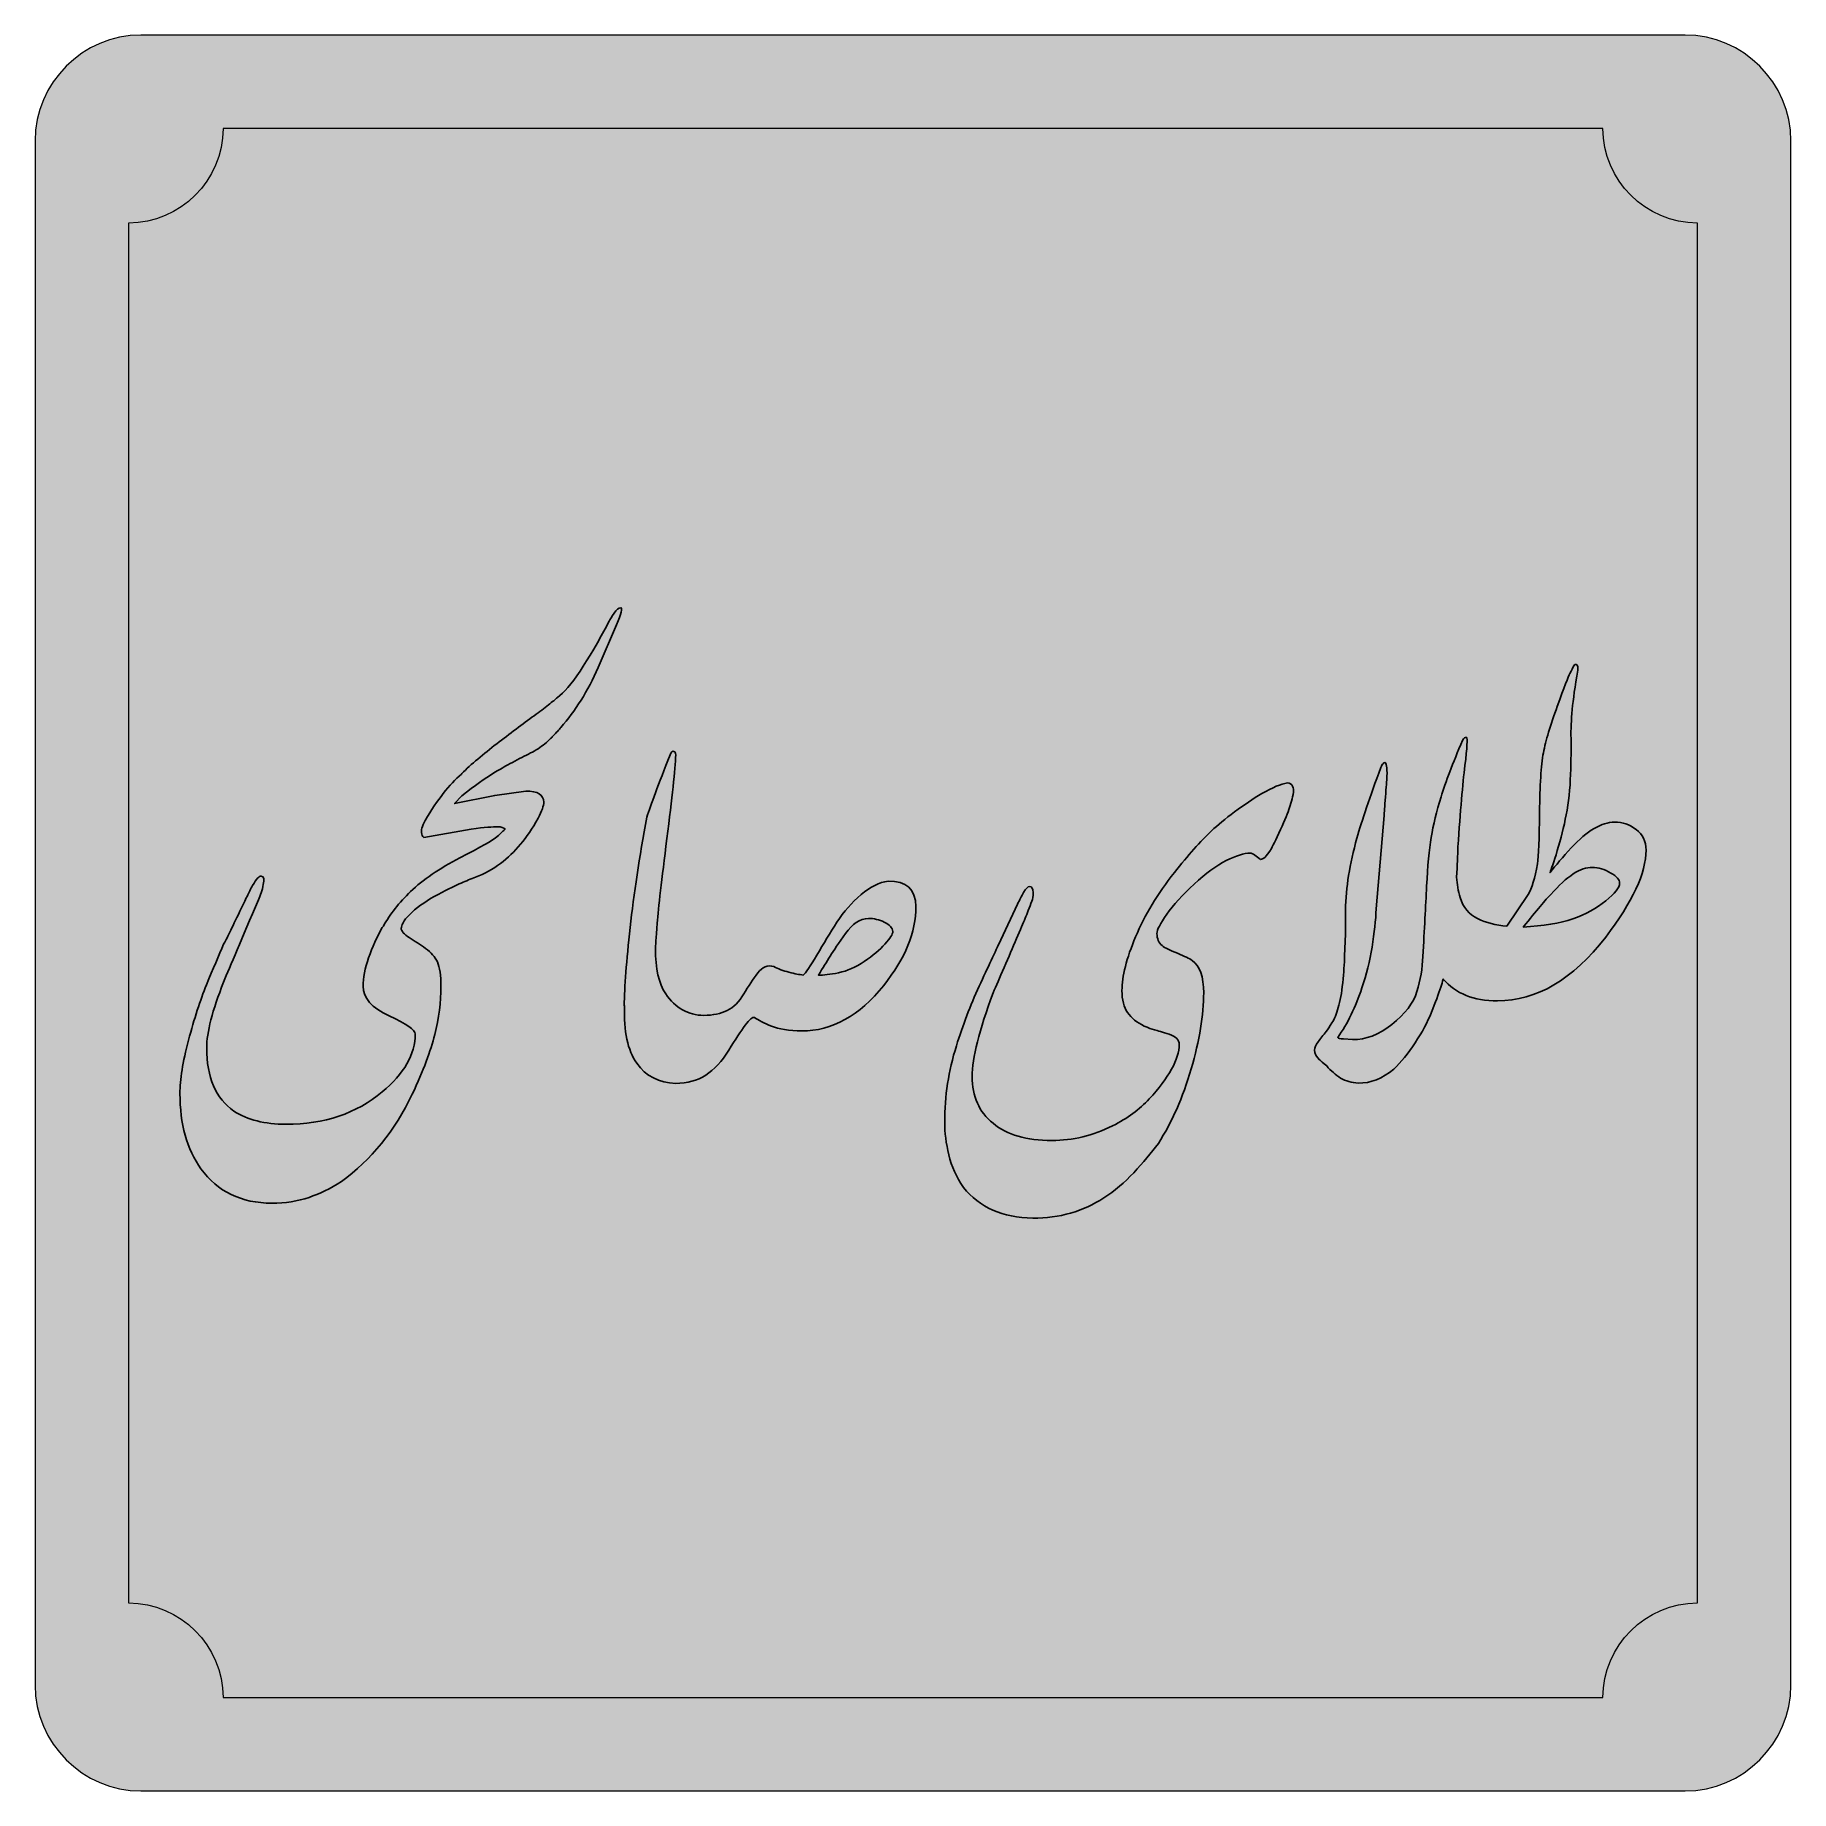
# Model space of a CAD drawing. Header units: millimetres. Extents: x -20.1 to 29.7, y 55.3 to 105.1.
import ezdxf

# ---------------------------------------------------------------- set-up
doc = ezdxf.new("R2010")
doc.units = ezdxf.units.MM
doc.header["$MEASUREMENT"] = 0
doc.layers.add('Layer 1', color=7, linetype='Continuous')

msp = doc.modelspace()

# ---------------------------------------------------------------- hatches: boundary and pattern name
at = {"layer": 'Layer 1', "true_color": 0xfff212}
h = msp.add_hatch(color=2, dxfattribs=at)
edge = h.paths.add_edge_path()
edge.add_spline(control_points=[(-17.0963, 105.1447), (-17.0963, 105.1447), (26.7037, 105.1447), (26.7037, 105.1447), (28.3537, 105.1447), (29.7037, 103.7947), (29.7037, 102.1447), (29.7037, 102.1447), (29.7037, 58.3447), (29.7037, 58.3447), (29.7037, 56.6947), (28.3537, 55.3447), (26.7037, 55.3447), (26.7037, 55.3447), (-17.0963, 55.3447), (-17.0963, 55.3447), (-18.7463, 55.3447), (-20.0963, 56.6947), (-20.0963, 58.3447), (-20.0963, 58.3447), (-20.0963, 102.1447), (-20.0963, 102.1447), (-20.0963, 103.7947), (-18.7463, 105.1447), (-17.0963, 105.1447)], knot_values=[0, 0, 0, 0, 0.125, 0.125, 0.125, 0.25, 0.25, 0.25, 0.375, 0.375, 0.375, 0.5, 0.5, 0.5, 0.625, 0.625, 0.625, 0.75, 0.75, 0.75, 0.875, 0.875, 0.875, 1, 1, 1, 1], degree=3, periodic=1)
at = {"layer": 'Layer 1', "true_color": 0x373435}
h = msp.add_hatch(color=250, dxfattribs=at)
edge = h.paths.add_edge_path()
edge.add_spline(control_points=[(-9.3161, 76.8145), (-9.3161, 76.9277), (-9.5615, 77.0989), (-10.05, 77.3236), (-10.545, 77.5548), (-10.7949, 77.835), (-10.7949, 78.1661), (-10.7949, 78.4046), (-10.7418, 78.6751), (-10.6356, 78.976), (-10.5289, 79.2749), (-10.4017, 79.5619), (-10.251, 79.8325), (-10.2417, 79.847), (-10.2309, 79.8602), (-10.2188, 79.8721), (-10.0308, 80.2099), (-9.7732, 80.5369), (-9.4457, 80.8534), (-9.1009, 81.1867), (-8.6354, 81.5035), (-8.0453, 81.8094), (-7.4551, 82.1148), (-7.1035, 82.3139), (-6.9945, 82.411), (-6.8834, 82.5061), (-6.8072, 82.5776), (-6.7655, 82.6262), (-6.7978, 82.6679), (-6.8719, 82.6889), (-6.9877, 82.6911), (-7.1011, 82.6934), (-7.3466, 82.6728), (-7.7238, 82.6262), (-7.7238, 82.6262), (-9.0731, 82.3903), (-9.0731, 82.3903), (-9.1078, 82.4132), (-9.1285, 82.4573), (-9.133, 82.5245), (-9.1564, 82.5799), (-9.1216, 82.6957), (-9.0314, 82.8715), (-8.6901, 83.4533), (-8.3487, 83.8902), (-8.0052, 84.1841), (-8.0052, 84.1841), (-7.9945, 84.2001), (-7.9945, 84.2001), (-7.8625, 84.3297), (-7.712, 84.4688), (-7.5407, 84.6121), (-7.3695, 84.7581), (-7.1891, 84.9015), (-7.0037, 85.0449), (-6.8188, 85.1862), (-6.6357, 85.325), (-6.4553, 85.4614), (-6.2749, 85.5982), (-6.1058, 85.7232), (-5.9461, 85.8387), (-5.7886, 85.9522), (-5.6522, 86.0565), (-5.5364, 86.1468), (-5.4206, 86.2369), (-5.3373, 86.3065), (-5.2818, 86.3574), (-4.9161, 86.628), (-4.4276, 87.3503), (-3.8168, 88.5214), (-3.7911, 88.57), (-3.7427, 88.6487), (-3.6753, 88.7528), (-3.6062, 88.8547), (-3.5413, 88.9056), (-3.4789, 88.9009), (-3.4326, 88.9009), (-3.4743, 88.7412), (-3.6016, 88.4195), (-3.6016, 88.4195), (-4.1222, 87.2112), (-4.1222, 87.2112), (-4.4207, 86.5378), (-4.775, 85.9709), (-5.1871, 85.5081), (-5.2287, 85.45), (-5.3025, 85.3666), (-5.4114, 85.2581), (-5.4347, 85.2347), (-5.4553, 85.2114), (-5.4786, 85.1908), (-5.5016, 85.1675), (-5.5272, 85.1423), (-5.5525, 85.1144), (-5.6614, 85.0196), (-5.7909, 84.9271), (-5.9393, 84.8366), (-6.0756, 84.7696), (-6.2377, 84.6863), (-6.4251, 84.5888), (-6.6127, 84.4918), (-6.7702, 84.4062), (-6.8952, 84.3274), (-7.1356, 84.1932), (-7.4112, 84.0104), (-7.7238, 83.7788), (-7.7238, 83.7788), (-7.989, 83.5726), (-7.989, 83.5726), (-7.989, 83.5726), (-7.9945, 83.5637), (-7.9945, 83.5637), (-7.9945, 83.5637), (-8.1981, 83.3462), (-8.1981, 83.3462), (-8.1981, 83.3462), (-7.0572, 83.5821), (-7.0572, 83.5821), (-7.0572, 83.5821), (-6.1822, 83.7048), (-6.1822, 83.7048), (-5.8395, 83.7048), (-5.6683, 83.5985), (-5.6683, 83.3856), (-5.6683, 83.2859), (-5.7218, 83.1356), (-5.8303, 82.9319), (-5.9924, 82.638), (-6.1591, 82.3948), (-6.3256, 82.2004), (-6.5015, 81.9875), (-6.6914, 81.8047), (-6.8952, 81.6495), (-7.1127, 81.4875), (-7.3466, 81.3579), (-7.6011, 81.2631), (-7.7353, 81.2096), (-7.8717, 81.1542), (-8.0105, 81.0942), (-8.1495, 81.0361), (-8.3671, 80.9275), (-8.6656, 80.7723), (-8.9641, 80.6172), (-9.2118, 80.4459), (-9.4087, 80.2633), (-9.6054, 80.0801), (-9.7026, 79.9391), (-9.7026, 79.8397), (-9.7026, 79.8397), (-9.7026, 79.8256), (-9.7026, 79.8256), (-9.7026, 79.8256), (-9.7162, 79.8186), (-9.7162, 79.8186), (-9.7091, 79.7283), (-9.6326, 79.6379), (-9.4851, 79.5478), (-9.3321, 79.453), (-9.1773, 79.3509), (-9.0222, 79.24), (-8.8648, 79.1289), (-8.7539, 79.0016), (-8.6866, 78.856), (-8.617, 78.7031), (-8.5846, 78.4715), (-8.5846, 78.1661), (-8.5846, 77.717), (-8.6427, 77.2609), (-8.7608, 76.7958), (-8.8739, 76.3375), (-9.0868, 75.7753), (-9.3972, 75.1064), (-9.8948, 74.0672), (-10.566, 73.2408), (-11.4107, 72.6251), (-11.7234, 72.4259), (-12.0287, 72.278), (-12.3272, 72.1782), (-12.6536, 72.0697), (-13.003, 72.0143), (-13.378, 72.0143), (-14.2506, 72.0143), (-14.9217, 72.3403), (-15.3919, 72.9908), (-15.7898, 73.5462), (-15.9889, 74.259), (-15.9889, 75.1271), (-15.9889, 75.5111), (-15.9078, 76.0158), (-15.7458, 76.6383), (-15.5815, 77.2449), (-15.4125, 77.7678), (-15.2367, 78.2055), (-15.0467, 78.6614), (-14.8824, 79.0456), (-14.7483, 79.3582), (-14.7065, 79.4297), (-14.6488, 79.5432), (-14.5747, 79.6983), (-14.5006, 79.8509), (-14.4034, 80.05), (-14.2877, 80.2931), (-14.2044, 80.462), (-14.1397, 80.6009), (-14.0862, 80.7143), (-14.0353, 80.8278), (-13.9822, 80.9318), (-13.9268, 81.0269), (-13.8178, 81.2073), (-13.7369, 81.2953), (-13.6837, 81.2907), (-13.6072, 81.2769), (-13.5863, 81.1982), (-13.6233, 81.0545), (-13.6581, 80.8856), (-13.7044, 80.7422), (-13.7575, 80.6195), (-14.2367, 79.5084), (-14.5678, 78.731), (-14.7483, 78.2864), (-15.07, 77.4833), (-15.2298, 76.8585), (-15.2298, 76.4163), (-15.2298, 75.583), (-14.973, 74.986), (-14.4566, 74.6248), (-14.077, 74.3771), (-13.584, 74.2521), (-12.9777, 74.2521), (-11.8923, 74.2521), (-10.9849, 74.5579), (-10.251, 75.1687), (-9.6284, 75.6873), (-9.3161, 76.2359), (-9.3161, 76.8145)], knot_values=[0, 0, 0, 0, 0.0128205, 0.0128205, 0.0128205, 0.025641, 0.025641, 0.025641, 0.0384615, 0.0384615, 0.0384615, 0.0512821, 0.0512821, 0.0512821, 0.0641026, 0.0641026, 0.0641026, 0.0769231, 0.0769231, 0.0769231, 0.0897436, 0.0897436, 0.0897436, 0.1025641, 0.1025641, 0.1025641, 0.1153846, 0.1153846, 0.1153846, 0.1282051, 0.1282051, 0.1282051, 0.1410256, 0.1410256, 0.1410256, 0.1538462, 0.1538462, 0.1538462, 0.1666667, 0.1666667, 0.1666667, 0.1794872, 0.1794872, 0.1794872, 0.1923077, 0.1923077, 0.1923077, 0.2051282, 0.2051282, 0.2051282, 0.2179487, 0.2179487, 0.2179487, 0.2307692, 0.2307692, 0.2307692, 0.2435897, 0.2435897, 0.2435897, 0.2564103, 0.2564103, 0.2564103, 0.2692308, 0.2692308, 0.2692308, 0.2820513, 0.2820513, 0.2820513, 0.2948718, 0.2948718, 0.2948718, 0.3076923, 0.3076923, 0.3076923, 0.3205128, 0.3205128, 0.3205128, 0.3333333, 0.3333333, 0.3333333, 0.3461538, 0.3461538, 0.3461538, 0.3589744, 0.3589744, 0.3589744, 0.3717949, 0.3717949, 0.3717949, 0.3846154, 0.3846154, 0.3846154, 0.3974359, 0.3974359, 0.3974359, 0.4102564, 0.4102564, 0.4102564, 0.4230769, 0.4230769, 0.4230769, 0.4358974, 0.4358974, 0.4358974, 0.4487179, 0.4487179, 0.4487179, 0.4615385, 0.4615385, 0.4615385, 0.474359, 0.474359, 0.474359, 0.4871795, 0.4871795, 0.4871795, 0.5, 0.5, 0.5, 0.5128205, 0.5128205, 0.5128205, 0.525641, 0.525641, 0.525641, 0.5384615, 0.5384615, 0.5384615, 0.5512821, 0.5512821, 0.5512821, 0.5641026, 0.5641026, 0.5641026, 0.5769231, 0.5769231, 0.5769231, 0.5897436, 0.5897436, 0.5897436, 0.6025641, 0.6025641, 0.6025641, 0.6153846, 0.6153846, 0.6153846, 0.6282051, 0.6282051, 0.6282051, 0.6410256, 0.6410256, 0.6410256, 0.6538462, 0.6538462, 0.6538462, 0.6666667, 0.6666667, 0.6666667, 0.6794872, 0.6794872, 0.6794872, 0.6923077, 0.6923077, 0.6923077, 0.7051282, 0.7051282, 0.7051282, 0.7179487, 0.7179487, 0.7179487, 0.7307692, 0.7307692, 0.7307692, 0.7435897, 0.7435897, 0.7435897, 0.7564103, 0.7564103, 0.7564103, 0.7692308, 0.7692308, 0.7692308, 0.7820513, 0.7820513, 0.7820513, 0.7948718, 0.7948718, 0.7948718, 0.8076923, 0.8076923, 0.8076923, 0.8205128, 0.8205128, 0.8205128, 0.8333333, 0.8333333, 0.8333333, 0.8461538, 0.8461538, 0.8461538, 0.8589744, 0.8589744, 0.8589744, 0.8717949, 0.8717949, 0.8717949, 0.8846154, 0.8846154, 0.8846154, 0.8974359, 0.8974359, 0.8974359, 0.9102564, 0.9102564, 0.9102564, 0.9230769, 0.9230769, 0.9230769, 0.9358974, 0.9358974, 0.9358974, 0.9487179, 0.9487179, 0.9487179, 0.9615385, 0.9615385, 0.9615385, 0.974359, 0.974359, 0.974359, 0.9871795, 0.9871795, 0.9871795, 1, 1, 1, 1], degree=3, periodic=1)
h = msp.add_hatch(color=250, dxfattribs=at)
edge = h.paths.add_edge_path()
edge.add_spline(control_points=[(20.2617, 82.124), (20.253, 81.8838), (20.241, 81.5964), (20.2234, 81.2618), (20.2337, 81.0626), (20.2669, 80.8685), (20.3214, 80.6818), (20.4071, 80.402), (20.5714, 80.2029), (20.8168, 80.0848), (21.0599, 79.9667), (21.3354, 79.8971), (21.6432, 79.8742), (21.6432, 79.8742), (22.2543, 80.7698), (22.2543, 80.7698), (22.3536, 80.941), (22.4416, 81.2304), (22.518, 81.6377), (22.5505, 81.8575), (22.5689, 82.3483), (22.5758, 83.1052), (22.583, 83.8623), (22.6173, 84.4245), (22.6824, 84.7902), (22.7496, 85.1305), (22.8815, 85.5678), (23.0783, 86.1048), (23.2748, 86.644), (23.3952, 86.9567), (23.4369, 87.0423), (23.4808, 87.1279), (23.5156, 87.1971), (23.5435, 87.2506), (23.5733, 87.3015), (23.6034, 87.3106), (23.6314, 87.2831), (23.6567, 87.2529), (23.6661, 87.202), (23.6567, 87.1301), (23.5805, 86.6742), (23.5294, 86.3015), (23.5018, 86.0145), (23.4739, 85.7275), (23.4624, 85.4522), (23.4671, 85.1905), (23.4716, 84.9291), (23.4671, 84.5911), (23.4533, 84.1769), (23.4414, 83.7625), (23.3998, 83.383), (23.3329, 83.0335), (23.2633, 82.6861), (23.18, 82.346), (23.0783, 82.0173), (22.9763, 81.6863), (22.9067, 81.478), (22.8723, 81.3924), (23.034, 81.5962), (23.2355, 81.83), (23.4739, 82.0915), (23.9277, 82.5799), (24.335, 82.8229), (24.7031, 82.8229), (24.9275, 82.8229), (25.1312, 82.7535), (25.3117, 82.6146), (25.5016, 82.4779), (25.5964, 82.2837), (25.5964, 82.0314), (25.5964, 81.3785), (25.2145, 80.5568), (24.4506, 79.5615), (23.5156, 78.3557), (22.4901, 77.7517), (21.3793, 77.7517), (20.7056, 77.7517), (20.1929, 77.9581), (19.845, 78.3722), (19.8202, 78.2893), (19.7962, 78.2136), (19.7733, 78.1454), (19.7083, 77.9416), (19.6226, 77.7032), (19.5118, 77.43), (19.4006, 77.1547), (19.2454, 76.8654), (19.044, 76.5623), (18.8429, 76.2565), (18.6415, 76.0088), (18.4378, 75.8192), (18.1206, 75.5483), (17.785, 75.4141), (17.4333, 75.4187), (17.248, 75.4279), (17.0813, 75.4741), (16.931, 75.5623), (16.792, 75.6571), (16.66, 75.7707), (16.5374, 75.9071), (16.4288, 75.9974), (16.3616, 76.055), (16.336, 76.083), (16.2389, 76.1686), (16.1927, 76.2588), (16.1927, 76.354), (16.1927, 76.4232), (16.2274, 76.5019), (16.2944, 76.5921), (16.3616, 76.6777), (16.438, 76.7751), (16.526, 76.8838), (16.5654, 76.9373), (16.6208, 77.0182), (16.688, 77.1268), (16.7549, 77.2357), (16.8152, 77.3814), (16.8661, 77.5621), (16.9192, 77.7425), (16.9609, 77.9761), (16.9935, 78.2654), (17.019, 78.5593), (17.0374, 78.8119), (17.0466, 79.0203), (17.0466, 79.0203), (17.0675, 79.6499), (17.0675, 79.6499), (17.0721, 79.8673), (17.0721, 80.094), (17.0675, 80.3348), (17.0813, 80.9596), (17.1902, 81.6354), (17.394, 82.3693), (17.5327, 82.8623), (17.7597, 83.529), (18.072, 84.3691), (18.093, 84.4245), (18.116, 84.4616), (18.1347, 84.48), (18.1553, 84.501), (18.1714, 84.5124), (18.1855, 84.5124), (18.2318, 84.5078), (18.2525, 84.3783), (18.2478, 84.126), (18.2386, 84.0033), (18.2249, 83.8064), (18.2062, 83.5358), (18.1832, 83.2602), (18.1691, 83.0821), (18.1645, 83.0057), (18.1645, 83.0057), (17.9424, 80.3626), (17.9424, 80.3626), (17.9287, 80.0454), (17.8893, 79.6843), (17.8266, 79.2772), (17.7597, 78.8834), (17.6623, 78.4994), (17.535, 78.1244), (17.3591, 77.5782), (17.1298, 77.1062), (16.8501, 76.7147), (16.8638, 76.6873), (16.9169, 76.6731), (17.0121, 76.6731), (17.0121, 76.6731), (17.2713, 76.6593), (17.2713, 76.6593), (17.6416, 76.6456), (18.0143, 76.7866), (18.3869, 77.0828), (18.7596, 77.3791), (18.9955, 77.6918), (19.0975, 78.0178), (19.1992, 78.3465), (19.2546, 78.6775), (19.2641, 79.0131), (19.3103, 79.777), (19.3452, 80.4414), (19.3728, 81.0082), (19.4006, 81.5778), (19.4422, 82.036), (19.5023, 82.3899), (19.5603, 82.742), (19.6551, 83.1261), (19.7825, 83.5382), (19.912, 83.9524), (20.1134, 84.4871), (20.3891, 85.1419), (20.4306, 85.2092), (20.47, 85.2371), (20.5045, 85.223), (20.537, 85.2092), (20.5209, 84.9454), (20.4582, 84.4267), (20.3936, 83.9085), (20.3287, 83.1422), (20.2617, 82.124)], knot_values=[0, 0, 0, 0, 0.0151515, 0.0151515, 0.0151515, 0.030303, 0.030303, 0.030303, 0.0454545, 0.0454545, 0.0454545, 0.0606061, 0.0606061, 0.0606061, 0.0757576, 0.0757576, 0.0757576, 0.0909091, 0.0909091, 0.0909091, 0.1060606, 0.1060606, 0.1060606, 0.1212121, 0.1212121, 0.1212121, 0.1363636, 0.1363636, 0.1363636, 0.1515152, 0.1515152, 0.1515152, 0.1666667, 0.1666667, 0.1666667, 0.1818182, 0.1818182, 0.1818182, 0.1969697, 0.1969697, 0.1969697, 0.2121212, 0.2121212, 0.2121212, 0.2272727, 0.2272727, 0.2272727, 0.2424242, 0.2424242, 0.2424242, 0.2575758, 0.2575758, 0.2575758, 0.2727273, 0.2727273, 0.2727273, 0.2878788, 0.2878788, 0.2878788, 0.3030303, 0.3030303, 0.3030303, 0.3181818, 0.3181818, 0.3181818, 0.3333333, 0.3333333, 0.3333333, 0.3484848, 0.3484848, 0.3484848, 0.3636364, 0.3636364, 0.3636364, 0.3787879, 0.3787879, 0.3787879, 0.3939394, 0.3939394, 0.3939394, 0.4090909, 0.4090909, 0.4090909, 0.4242424, 0.4242424, 0.4242424, 0.4393939, 0.4393939, 0.4393939, 0.4545455, 0.4545455, 0.4545455, 0.469697, 0.469697, 0.469697, 0.4848485, 0.4848485, 0.4848485, 0.5, 0.5, 0.5, 0.5151515, 0.5151515, 0.5151515, 0.530303, 0.530303, 0.530303, 0.5454545, 0.5454545, 0.5454545, 0.5606061, 0.5606061, 0.5606061, 0.5757576, 0.5757576, 0.5757576, 0.5909091, 0.5909091, 0.5909091, 0.6060606, 0.6060606, 0.6060606, 0.6212121, 0.6212121, 0.6212121, 0.6363636, 0.6363636, 0.6363636, 0.6515152, 0.6515152, 0.6515152, 0.6666667, 0.6666667, 0.6666667, 0.6818182, 0.6818182, 0.6818182, 0.6969697, 0.6969697, 0.6969697, 0.7121212, 0.7121212, 0.7121212, 0.7272727, 0.7272727, 0.7272727, 0.7424242, 0.7424242, 0.7424242, 0.7575758, 0.7575758, 0.7575758, 0.7727273, 0.7727273, 0.7727273, 0.7878788, 0.7878788, 0.7878788, 0.8030303, 0.8030303, 0.8030303, 0.8181818, 0.8181818, 0.8181818, 0.8333333, 0.8333333, 0.8333333, 0.8484848, 0.8484848, 0.8484848, 0.8636364, 0.8636364, 0.8636364, 0.8787879, 0.8787879, 0.8787879, 0.8939394, 0.8939394, 0.8939394, 0.9090909, 0.9090909, 0.9090909, 0.9242424, 0.9242424, 0.9242424, 0.9393939, 0.9393939, 0.9393939, 0.9545455, 0.9545455, 0.9545455, 0.969697, 0.969697, 0.969697, 0.9848485, 0.9848485, 0.9848485, 1, 1, 1, 1], degree=3, periodic=1)
h = msp.add_hatch(color=250, dxfattribs=at)
edge = h.paths.add_edge_path()
edge.add_spline(control_points=[(-2.5019, 79.2424), (-2.5019, 79.2424), (-2.5022, 79.2354), (-2.5022, 79.2354), (-2.5022, 79.2354), (-2.5019, 79.2355), (-2.5019, 79.2355), (-2.5019, 78.6683), (-2.4049, 78.2402), (-2.2104, 77.9508), (-1.9302, 77.5458), (-1.5717, 77.342), (-1.1318, 77.342), (-0.8657, 77.342), (-0.6433, 77.3883), (-0.4651, 77.4788), (-0.2847, 77.569), (-0.1295, 77.7239), (0.0046, 77.9486), (0.1364, 78.1706), (0.2684, 78.3697), (0.4005, 78.5433), (0.5324, 78.7169), (0.6827, 78.7772), (0.8539, 78.7237), (0.9766, 78.6591), (1.1203, 78.6083), (1.2847, 78.5643), (1.4513, 78.5227), (1.5855, 78.4947), (1.6897, 78.4855), (1.7567, 78.541), (1.884, 78.7286), (2.0763, 79.0525), (2.2659, 79.3742), (2.4558, 79.6843), (2.6476, 79.9831), (2.84, 80.2816), (3.0669, 80.5408), (3.3306, 80.7651), (3.5921, 80.9876), (3.8467, 81.1148), (4.0966, 81.1473), (4.6107, 81.1611), (4.8768, 80.9203), (4.8882, 80.4296), (4.8882, 79.7006), (4.5851, 78.9553), (3.974, 78.1916), (3.2822, 77.3282), (2.5066, 76.8979), (1.6482, 76.8979), (1.2869, 76.9071), (0.9999, 76.9533), (0.7893, 77.0366), (0.581, 77.1199), (0.4189, 77.2033), (0.3055, 77.2843), (0.2522, 77.298), (0.1644, 77.2239), (0.0439, 77.0599), (-0.0764, 76.8979), (-0.2316, 76.6616), (-0.4235, 76.3517), (-0.6157, 76.039), (-0.8332, 75.8052), (-1.074, 75.6479), (-1.3171, 75.4905), (-1.5993, 75.4118), (-1.9255, 75.4118), (-2.4049, 75.4255), (-2.7727, 75.6155), (-3.0321, 75.9835), (-3.289, 76.3517), (-3.4048, 76.8932), (-3.3769, 77.6107), (-3.3769, 77.6107), (-3.3761, 77.6133), (-3.3761, 77.6133), (-3.3761, 77.6133), (-3.3887, 77.6152), (-3.3887, 77.6152), (-3.3818, 78.1454), (-3.3237, 78.8834), (-3.2198, 79.8303), (-3.1154, 80.777), (-2.958, 81.8231), (-2.7451, 82.9663), (-2.6365, 83.2996), (-2.4187, 83.8875), (-2.088, 84.7276), (-2.0509, 84.8109), (-2.0161, 84.8434), (-1.979, 84.8296), (-1.942, 84.8182), (-1.9259, 84.7833), (-1.9259, 84.7276), (-1.942, 84.3133), (-2.0276, 83.5217), (-2.1759, 82.3556), (-2.3238, 81.189), (-2.4163, 80.3879), (-2.4512, 79.9552), (-2.4836, 79.5202), (-2.5019, 79.2841), (-2.5019, 79.2424)], knot_values=[0, 0, 0, 0, 0.0285714, 0.0285714, 0.0285714, 0.0571429, 0.0571429, 0.0571429, 0.0857143, 0.0857143, 0.0857143, 0.1142857, 0.1142857, 0.1142857, 0.1428571, 0.1428571, 0.1428571, 0.1714286, 0.1714286, 0.1714286, 0.2, 0.2, 0.2, 0.2285714, 0.2285714, 0.2285714, 0.2571429, 0.2571429, 0.2571429, 0.2857143, 0.2857143, 0.2857143, 0.3142857, 0.3142857, 0.3142857, 0.3428571, 0.3428571, 0.3428571, 0.3714286, 0.3714286, 0.3714286, 0.4, 0.4, 0.4, 0.4285714, 0.4285714, 0.4285714, 0.4571429, 0.4571429, 0.4571429, 0.4857143, 0.4857143, 0.4857143, 0.5142857, 0.5142857, 0.5142857, 0.5428571, 0.5428571, 0.5428571, 0.5714286, 0.5714286, 0.5714286, 0.6, 0.6, 0.6, 0.6285714, 0.6285714, 0.6285714, 0.6571429, 0.6571429, 0.6571429, 0.6857143, 0.6857143, 0.6857143, 0.7142857, 0.7142857, 0.7142857, 0.7428571, 0.7428571, 0.7428571, 0.7714286, 0.7714286, 0.7714286, 0.8, 0.8, 0.8, 0.8285714, 0.8285714, 0.8285714, 0.8571429, 0.8571429, 0.8571429, 0.8857143, 0.8857143, 0.8857143, 0.9142857, 0.9142857, 0.9142857, 0.9428571, 0.9428571, 0.9428571, 0.9714286, 0.9714286, 0.9714286, 1, 1, 1, 1], degree=3, periodic=1)
h = msp.add_hatch(color=250, dxfattribs=at)
edge = h.paths.add_edge_path()
edge.add_spline(control_points=[(15.593, 83.67), (15.5651, 83.4988), (15.5234, 83.3344), (15.4657, 83.1769), (15.4102, 83.0172), (15.3151, 82.7951), (15.181, 82.5104), (15.0491, 82.2257), (14.968, 82.0639), (14.9406, 82.0222), (14.8338, 81.8507), (14.7391, 81.7651), (14.6557, 81.7651), (14.5977, 81.8066), (14.5446, 81.846), (14.4983, 81.8832), (14.4498, 81.9224), (14.4057, 81.9412), (14.3641, 81.9412), (14.1929, 81.9412), (13.9682, 81.8717), (13.6906, 81.7306), (13.4128, 81.5915), (13.1073, 81.3695), (12.7764, 81.064), (12.4454, 80.7582), (12.1859, 80.4735), (12.0009, 80.2098), (11.8159, 79.9438), (11.7231, 79.7629), (11.7231, 79.6636), (11.7231, 79.5153), (11.7719, 79.3999), (11.8667, 79.3188), (11.9478, 79.2539), (12.0934, 79.182), (12.3017, 79.101), (12.5123, 79.0203), (12.6514, 78.9508), (12.7184, 78.8975), (12.9382, 78.7424), (13.0493, 78.4393), (13.0493, 77.981), (13.0493, 77.3538), (12.9312, 76.6338), (12.6931, 75.8215), (12.4568, 75.0113), (12.1469, 74.3054), (11.7624, 73.7106), (11.5636, 73.4353), (11.332, 73.1575), (11.0683, 72.8796), (10.8018, 72.6021), (10.5195, 72.3636), (10.2164, 72.1645), (9.6331, 71.7803), (8.9619, 71.5881), (8.2028, 71.5881), (7.3416, 71.6022), (6.6868, 71.8938), (6.2378, 72.4629), (6.0341, 72.7523), (5.8953, 73.0581), (5.8189, 73.3841), (5.7424, 73.7106), (5.7031, 74.0186), (5.7031, 74.3125), (5.7031, 74.6851), (5.7309, 75.0483), (5.7842, 75.4049), (5.8396, 75.7611), (5.9229, 76.1201), (6.0363, 76.4767), (6.2144, 77.0599), (6.4297, 77.6222), (6.6797, 78.1661), (6.9319, 78.7077), (7.1357, 79.1452), (7.2954, 79.4808), (7.2954, 79.4808), (7.7701, 80.4968), (7.7701, 80.4968), (7.8232, 80.6103), (7.881, 80.7212), (7.9413, 80.8301), (8.0036, 80.9391), (8.0591, 80.9922), (8.108, 80.9922), (8.1749, 80.9922), (8.2119, 80.9391), (8.2142, 80.8301), (8.2166, 80.7212), (8.2028, 80.6402), (8.1749, 80.5848), (8.1034, 80.3902), (8.0407, 80.2282), (7.9852, 80.094), (7.9319, 79.9598), (7.8512, 79.7676), (7.7422, 79.5176), (7.6333, 79.2676), (7.5152, 78.9947), (7.3902, 78.7031), (7.263, 78.4114), (7.159, 78.1706), (7.0779, 77.981), (6.6797, 76.9231), (6.4809, 76.1316), (6.4809, 75.6017), (6.4809, 75.046), (6.6774, 74.6042), (7.0734, 74.2801), (7.4666, 73.9537), (8.0246, 73.7915), (8.7421, 73.7915), (9.3369, 73.7915), (9.9109, 73.9304), (10.4662, 74.2105), (10.8829, 74.4188), (11.2277, 74.6733), (11.5056, 74.9719), (11.7834, 75.2684), (11.994, 75.5505), (12.1374, 75.8123), (12.2834, 76.0738), (12.3552, 76.3099), (12.3552, 76.5182), (12.3552, 76.6479), (12.2601, 76.7449), (12.0681, 76.805), (11.8782, 76.8654), (11.7394, 76.9071), (11.6538, 76.9277), (11.5681, 76.9487), (11.4707, 76.9857), (11.3645, 77.0389), (11.1562, 77.1383), (10.9987, 77.2656), (10.8921, 77.4185), (10.7834, 77.5736), (10.7303, 77.7796), (10.7303, 78.0433), (10.7303, 78.4463), (10.86, 78.9553), (11.1191, 79.5711), (11.3782, 80.1891), (11.744, 80.7953), (12.2184, 81.3924), (12.6051, 81.8809), (12.9568, 82.2768), (13.274, 82.5799), (13.4453, 82.7373), (13.6627, 82.9155), (13.9265, 83.1146), (14.1929, 83.3134), (14.4498, 83.4849), (14.6974, 83.6307), (15.0052, 83.8064), (15.2459, 83.9085), (15.4218, 83.9361), (15.4958, 83.9361), (15.5444, 83.9038), (15.5723, 83.8435), (15.5999, 83.7835), (15.6067, 83.7255), (15.593, 83.67)], knot_values=[0, 0, 0, 0, 0.0181818, 0.0181818, 0.0181818, 0.0363636, 0.0363636, 0.0363636, 0.0545455, 0.0545455, 0.0545455, 0.0727273, 0.0727273, 0.0727273, 0.0909091, 0.0909091, 0.0909091, 0.1090909, 0.1090909, 0.1090909, 0.1272727, 0.1272727, 0.1272727, 0.1454545, 0.1454545, 0.1454545, 0.1636364, 0.1636364, 0.1636364, 0.1818182, 0.1818182, 0.1818182, 0.2, 0.2, 0.2, 0.2181818, 0.2181818, 0.2181818, 0.2363636, 0.2363636, 0.2363636, 0.2545455, 0.2545455, 0.2545455, 0.2727273, 0.2727273, 0.2727273, 0.2909091, 0.2909091, 0.2909091, 0.3090909, 0.3090909, 0.3090909, 0.3272727, 0.3272727, 0.3272727, 0.3454545, 0.3454545, 0.3454545, 0.3636364, 0.3636364, 0.3636364, 0.3818182, 0.3818182, 0.3818182, 0.4, 0.4, 0.4, 0.4181818, 0.4181818, 0.4181818, 0.4363636, 0.4363636, 0.4363636, 0.4545455, 0.4545455, 0.4545455, 0.4727273, 0.4727273, 0.4727273, 0.4909091, 0.4909091, 0.4909091, 0.5090909, 0.5090909, 0.5090909, 0.5272727, 0.5272727, 0.5272727, 0.5454545, 0.5454545, 0.5454545, 0.5636364, 0.5636364, 0.5636364, 0.5818182, 0.5818182, 0.5818182, 0.6, 0.6, 0.6, 0.6181818, 0.6181818, 0.6181818, 0.6363636, 0.6363636, 0.6363636, 0.6545455, 0.6545455, 0.6545455, 0.6727273, 0.6727273, 0.6727273, 0.6909091, 0.6909091, 0.6909091, 0.7090909, 0.7090909, 0.7090909, 0.7272727, 0.7272727, 0.7272727, 0.7454545, 0.7454545, 0.7454545, 0.7636364, 0.7636364, 0.7636364, 0.7818182, 0.7818182, 0.7818182, 0.8, 0.8, 0.8, 0.8181818, 0.8181818, 0.8181818, 0.8363636, 0.8363636, 0.8363636, 0.8545455, 0.8545455, 0.8545455, 0.8727273, 0.8727273, 0.8727273, 0.8909091, 0.8909091, 0.8909091, 0.9090909, 0.9090909, 0.9090909, 0.9272727, 0.9272727, 0.9272727, 0.9454545, 0.9454545, 0.9454545, 0.9636364, 0.9636364, 0.9636364, 0.9818182, 0.9818182, 0.9818182, 1, 1, 1, 1], degree=3, periodic=1)
h = msp.add_hatch(color=250, dxfattribs=at)
edge = h.paths.add_edge_path()
edge.add_spline(control_points=[(24.8442, 81.0938), (24.8442, 81.1841), (24.7631, 81.2792), (24.6011, 81.3785), (24.423, 81.4826), (24.2471, 81.5361), (24.0709, 81.5361), (23.7449, 81.5498), (23.3536, 81.2929), (22.8906, 80.7698), (22.7565, 80.6287), (22.4951, 80.3209), (22.1106, 79.8463), (22.68, 79.8742), (23.1498, 79.9529), (23.5178, 80.0801), (23.8859, 80.2098), (24.1982, 80.3787), (24.4506, 80.587), (24.7123, 80.7976), (24.8442, 80.9688), (24.8442, 81.0938)], knot_values=[0, 0, 0, 0, 0.1428571, 0.1428571, 0.1428571, 0.2857143, 0.2857143, 0.2857143, 0.4285714, 0.4285714, 0.4285714, 0.5714286, 0.5714286, 0.5714286, 0.7142857, 0.7142857, 0.7142857, 0.8571429, 0.8571429, 0.8571429, 1, 1, 1, 1], degree=3, periodic=1)
h = msp.add_hatch(color=250, dxfattribs=at)
edge = h.paths.add_edge_path()
edge.add_spline(control_points=[(4.2308, 79.7167), (4.217, 79.8256), (4.1384, 79.9159), (3.9903, 79.9853), (3.8443, 80.0546), (3.6964, 80.0917), (3.5459, 80.0917), (3.2982, 80.0779), (3.0784, 79.9342), (2.8884, 79.6636), (2.6989, 79.3926), (2.5551, 79.1775), (2.4558, 79.0203), (2.356, 78.8605), (2.2452, 78.682), (2.1225, 78.4833), (2.2589, 78.4787), (2.4489, 78.5017), (2.6919, 78.5502), (2.937, 78.6011), (3.1801, 78.7077), (3.4209, 78.8697), (3.6639, 79.0341), (3.8584, 79.1984), (4.0087, 79.365), (4.157, 79.5317), (4.2308, 79.6499), (4.2308, 79.7167)], knot_values=[0, 0, 0, 0, 0.1111111, 0.1111111, 0.1111111, 0.2222222, 0.2222222, 0.2222222, 0.3333333, 0.3333333, 0.3333333, 0.4444444, 0.4444444, 0.4444444, 0.5555556, 0.5555556, 0.5555556, 0.6666667, 0.6666667, 0.6666667, 0.7777778, 0.7777778, 0.7777778, 0.8888889, 0.8888889, 0.8888889, 1, 1, 1, 1], degree=3, periodic=1)

# ---------------------------------------------------------------- linework, layer by layer
at = {"layer": 'Layer 1', "color": 250, "lineweight": 18}
for points in [[(-17.0963, 105.1447), (-17.0963, 105.1447), (26.7037, 105.1447), (26.7037, 105.1447), (28.3537, 105.1447), (29.7037, 103.7947), (29.7037, 102.1447), (29.7037, 102.1447), (29.7037, 58.3447), (29.7037, 58.3447), (29.7037, 56.6947), (28.3537, 55.3447), (26.7037, 55.3447), (26.7037, 55.3447), (-17.0963, 55.3447), (-17.0963, 55.3447), (-18.7463, 55.3447), (-20.0963, 56.6947), (-20.0963, 58.3447), (-20.0963, 58.3447), (-20.0963, 102.1447), (-20.0963, 102.1447), (-20.0963, 103.7947), (-18.7463, 105.1447), (-17.0963, 105.1447)], [(-14.7656, 102.4947), (-14.7656, 102.4947), (24.373, 102.4947), (24.373, 102.4947), (24.373, 101.0204), (25.5794, 99.814), (27.0537, 99.814), (27.0537, 99.814), (27.0537, 60.6754), (27.0537, 60.6754), (25.5794, 60.6754), (24.373, 59.469), (24.373, 57.9947), (24.373, 57.9947), (-14.7656, 57.9947), (-14.7656, 57.9947), (-14.7656, 59.469), (-15.972, 60.6754), (-17.4463, 60.6754), (-17.4463, 60.6754), (-17.4463, 99.814), (-17.4463, 99.814), (-15.972, 99.814), (-14.7656, 101.0204), (-14.7656, 102.4947)]]:
    msp.add_open_spline(points, degree=3, knots=[0, 0, 0, 0, 0.125, 0.125, 0.125, 0.25, 0.25, 0.25, 0.375, 0.375, 0.375, 0.5, 0.5, 0.5, 0.625, 0.625, 0.625, 0.75, 0.75, 0.75, 0.875, 0.875, 0.875, 1, 1, 1, 1], dxfattribs=at)
at = {"layer": 'Layer 1', "color": 250}
for points, knots in [([(-9.3161, 76.8145), (-9.3161, 76.9277), (-9.5615, 77.0989), (-10.05, 77.3236), (-10.545, 77.5548), (-10.7949, 77.835), (-10.7949, 78.1661), (-10.7949, 78.4046), (-10.7418, 78.6751), (-10.6356, 78.976), (-10.5289, 79.2749), (-10.4017, 79.5619), (-10.251, 79.8325), (-10.2417, 79.847), (-10.2309, 79.8602), (-10.2188, 79.8721), (-10.0308, 80.2099), (-9.7732, 80.5369), (-9.4457, 80.8534), (-9.1009, 81.1867), (-8.6354, 81.5035), (-8.0453, 81.8094), (-7.4551, 82.1148), (-7.1035, 82.3139), (-6.9945, 82.411), (-6.8834, 82.5061), (-6.8072, 82.5776), (-6.7655, 82.6262), (-6.7978, 82.6679), (-6.8719, 82.6889), (-6.9877, 82.6911), (-7.1011, 82.6934), (-7.3466, 82.6728), (-7.7238, 82.6262), (-7.7238, 82.6262), (-9.0731, 82.3903), (-9.0731, 82.3903), (-9.1078, 82.4132), (-9.1285, 82.4573), (-9.133, 82.5245), (-9.1564, 82.5799), (-9.1216, 82.6957), (-9.0314, 82.8715), (-8.6901, 83.4533), (-8.3487, 83.8902), (-8.0052, 84.1841), (-8.0052, 84.1841), (-7.9945, 84.2001), (-7.9945, 84.2001), (-7.8625, 84.3297), (-7.712, 84.4688), (-7.5407, 84.6121), (-7.3695, 84.7581), (-7.1891, 84.9015), (-7.0037, 85.0449), (-6.8188, 85.1862), (-6.6357, 85.325), (-6.4553, 85.4614), (-6.2749, 85.5982), (-6.1058, 85.7232), (-5.9461, 85.8387), (-5.7886, 85.9522), (-5.6522, 86.0565), (-5.5364, 86.1468), (-5.4206, 86.2369), (-5.3373, 86.3065), (-5.2818, 86.3574), (-4.9161, 86.628), (-4.4276, 87.3503), (-3.8168, 88.5214), (-3.7911, 88.57), (-3.7427, 88.6487), (-3.6753, 88.7528), (-3.6062, 88.8547), (-3.5413, 88.9056), (-3.4789, 88.9009), (-3.4326, 88.9009), (-3.4743, 88.7412), (-3.6016, 88.4195), (-3.6016, 88.4195), (-4.1222, 87.2112), (-4.1222, 87.2112), (-4.4207, 86.5378), (-4.775, 85.9709), (-5.1871, 85.5081), (-5.2287, 85.45), (-5.3025, 85.3666), (-5.4114, 85.2581), (-5.4347, 85.2347), (-5.4553, 85.2114), (-5.4786, 85.1908), (-5.5016, 85.1675), (-5.5272, 85.1423), (-5.5525, 85.1144), (-5.6614, 85.0196), (-5.7909, 84.9271), (-5.9393, 84.8366), (-6.0756, 84.7696), (-6.2377, 84.6863), (-6.4251, 84.5888), (-6.6127, 84.4918), (-6.7702, 84.4062), (-6.8952, 84.3274), (-7.1356, 84.1932), (-7.4112, 84.0104), (-7.7238, 83.7788), (-7.7238, 83.7788), (-7.989, 83.5726), (-7.989, 83.5726), (-7.989, 83.5726), (-7.9945, 83.5637), (-7.9945, 83.5637), (-7.9945, 83.5637), (-8.1981, 83.3462), (-8.1981, 83.3462), (-8.1981, 83.3462), (-7.0572, 83.5821), (-7.0572, 83.5821), (-7.0572, 83.5821), (-6.1822, 83.7048), (-6.1822, 83.7048), (-5.8395, 83.7048), (-5.6683, 83.5985), (-5.6683, 83.3856), (-5.6683, 83.2859), (-5.7218, 83.1356), (-5.8303, 82.9319), (-5.9924, 82.638), (-6.1591, 82.3948), (-6.3256, 82.2004), (-6.5015, 81.9875), (-6.6914, 81.8047), (-6.8952, 81.6495), (-7.1127, 81.4875), (-7.3466, 81.3579), (-7.6011, 81.2631), (-7.7353, 81.2096), (-7.8717, 81.1542), (-8.0105, 81.0942), (-8.1495, 81.0361), (-8.3671, 80.9275), (-8.6656, 80.7723), (-8.9641, 80.6172), (-9.2118, 80.4459), (-9.4087, 80.2633), (-9.6054, 80.0801), (-9.7026, 79.9391), (-9.7026, 79.8397), (-9.7026, 79.8397), (-9.7026, 79.8256), (-9.7026, 79.8256), (-9.7026, 79.8256), (-9.7162, 79.8186), (-9.7162, 79.8186), (-9.7091, 79.7283), (-9.6326, 79.6379), (-9.4851, 79.5478), (-9.3321, 79.453), (-9.1773, 79.3509), (-9.0222, 79.24), (-8.8648, 79.1289), (-8.7539, 79.0016), (-8.6866, 78.856), (-8.617, 78.7031), (-8.5846, 78.4715), (-8.5846, 78.1661), (-8.5846, 77.717), (-8.6427, 77.2609), (-8.7608, 76.7958), (-8.8739, 76.3375), (-9.0868, 75.7753), (-9.3972, 75.1064), (-9.8948, 74.0672), (-10.566, 73.2408), (-11.4107, 72.6251), (-11.7234, 72.4259), (-12.0287, 72.278), (-12.3272, 72.1782), (-12.6536, 72.0697), (-13.003, 72.0143), (-13.378, 72.0143), (-14.2506, 72.0143), (-14.9217, 72.3403), (-15.3919, 72.9908), (-15.7898, 73.5462), (-15.9889, 74.259), (-15.9889, 75.1271), (-15.9889, 75.5111), (-15.9078, 76.0158), (-15.7458, 76.6383), (-15.5815, 77.2449), (-15.4125, 77.7678), (-15.2367, 78.2055), (-15.0467, 78.6614), (-14.8824, 79.0456), (-14.7483, 79.3582), (-14.7065, 79.4297), (-14.6488, 79.5432), (-14.5747, 79.6983), (-14.5006, 79.8509), (-14.4034, 80.05), (-14.2877, 80.2931), (-14.2044, 80.462), (-14.1397, 80.6009), (-14.0862, 80.7143), (-14.0353, 80.8278), (-13.9822, 80.9318), (-13.9268, 81.0269), (-13.8178, 81.2073), (-13.7369, 81.2953), (-13.6837, 81.2907), (-13.6072, 81.2769), (-13.5863, 81.1982), (-13.6233, 81.0545), (-13.6581, 80.8856), (-13.7044, 80.7422), (-13.7575, 80.6195), (-14.2367, 79.5084), (-14.5678, 78.731), (-14.7483, 78.2864), (-15.07, 77.4833), (-15.2298, 76.8585), (-15.2298, 76.4163), (-15.2298, 75.583), (-14.973, 74.986), (-14.4566, 74.6248), (-14.077, 74.3771), (-13.584, 74.2521), (-12.9777, 74.2521), (-11.8923, 74.2521), (-10.9849, 74.5579), (-10.251, 75.1687), (-9.6284, 75.6873), (-9.3161, 76.2359), (-9.3161, 76.8145)], [0, 0, 0, 0, 0.0128205, 0.0128205, 0.0128205, 0.025641, 0.025641, 0.025641, 0.0384615, 0.0384615, 0.0384615, 0.0512821, 0.0512821, 0.0512821, 0.0641026, 0.0641026, 0.0641026, 0.0769231, 0.0769231, 0.0769231, 0.0897436, 0.0897436, 0.0897436, 0.1025641, 0.1025641, 0.1025641, 0.1153846, 0.1153846, 0.1153846, 0.1282051, 0.1282051, 0.1282051, 0.1410256, 0.1410256, 0.1410256, 0.1538462, 0.1538462, 0.1538462, 0.1666667, 0.1666667, 0.1666667, 0.1794872, 0.1794872, 0.1794872, 0.1923077, 0.1923077, 0.1923077, 0.2051282, 0.2051282, 0.2051282, 0.2179487, 0.2179487, 0.2179487, 0.2307692, 0.2307692, 0.2307692, 0.2435897, 0.2435897, 0.2435897, 0.2564103, 0.2564103, 0.2564103, 0.2692308, 0.2692308, 0.2692308, 0.2820513, 0.2820513, 0.2820513, 0.2948718, 0.2948718, 0.2948718, 0.3076923, 0.3076923, 0.3076923, 0.3205128, 0.3205128, 0.3205128, 0.3333333, 0.3333333, 0.3333333, 0.3461538, 0.3461538, 0.3461538, 0.3589744, 0.3589744, 0.3589744, 0.3717949, 0.3717949, 0.3717949, 0.3846154, 0.3846154, 0.3846154, 0.3974359, 0.3974359, 0.3974359, 0.4102564, 0.4102564, 0.4102564, 0.4230769, 0.4230769, 0.4230769, 0.4358974, 0.4358974, 0.4358974, 0.4487179, 0.4487179, 0.4487179, 0.4615385, 0.4615385, 0.4615385, 0.474359, 0.474359, 0.474359, 0.4871795, 0.4871795, 0.4871795, 0.5, 0.5, 0.5, 0.5128205, 0.5128205, 0.5128205, 0.525641, 0.525641, 0.525641, 0.5384615, 0.5384615, 0.5384615, 0.5512821, 0.5512821, 0.5512821, 0.5641026, 0.5641026, 0.5641026, 0.5769231, 0.5769231, 0.5769231, 0.5897436, 0.5897436, 0.5897436, 0.6025641, 0.6025641, 0.6025641, 0.6153846, 0.6153846, 0.6153846, 0.6282051, 0.6282051, 0.6282051, 0.6410256, 0.6410256, 0.6410256, 0.6538462, 0.6538462, 0.6538462, 0.6666667, 0.6666667, 0.6666667, 0.6794872, 0.6794872, 0.6794872, 0.6923077, 0.6923077, 0.6923077, 0.7051282, 0.7051282, 0.7051282, 0.7179487, 0.7179487, 0.7179487, 0.7307692, 0.7307692, 0.7307692, 0.7435897, 0.7435897, 0.7435897, 0.7564103, 0.7564103, 0.7564103, 0.7692308, 0.7692308, 0.7692308, 0.7820513, 0.7820513, 0.7820513, 0.7948718, 0.7948718, 0.7948718, 0.8076923, 0.8076923, 0.8076923, 0.8205128, 0.8205128, 0.8205128, 0.8333333, 0.8333333, 0.8333333, 0.8461538, 0.8461538, 0.8461538, 0.8589744, 0.8589744, 0.8589744, 0.8717949, 0.8717949, 0.8717949, 0.8846154, 0.8846154, 0.8846154, 0.8974359, 0.8974359, 0.8974359, 0.9102564, 0.9102564, 0.9102564, 0.9230769, 0.9230769, 0.9230769, 0.9358974, 0.9358974, 0.9358974, 0.9487179, 0.9487179, 0.9487179, 0.9615385, 0.9615385, 0.9615385, 0.974359, 0.974359, 0.974359, 0.9871795, 0.9871795, 0.9871795, 1, 1, 1, 1]), ([(20.2617, 82.124), (20.253, 81.8838), (20.241, 81.5964), (20.2234, 81.2618), (20.2337, 81.0626), (20.2669, 80.8685), (20.3214, 80.6818), (20.4071, 80.402), (20.5714, 80.2029), (20.8168, 80.0848), (21.0599, 79.9667), (21.3354, 79.8971), (21.6432, 79.8742), (21.6432, 79.8742), (22.2543, 80.7698), (22.2543, 80.7698), (22.3536, 80.941), (22.4416, 81.2304), (22.518, 81.6377), (22.5505, 81.8575), (22.5689, 82.3483), (22.5758, 83.1052), (22.583, 83.8623), (22.6173, 84.4245), (22.6824, 84.7902), (22.7496, 85.1305), (22.8815, 85.5678), (23.0783, 86.1048), (23.2748, 86.644), (23.3952, 86.9567), (23.4369, 87.0423), (23.4808, 87.1279), (23.5156, 87.1971), (23.5435, 87.2506), (23.5733, 87.3015), (23.6034, 87.3106), (23.6314, 87.2831), (23.6567, 87.2529), (23.6661, 87.202), (23.6567, 87.1301), (23.5805, 86.6742), (23.5294, 86.3015), (23.5018, 86.0145), (23.4739, 85.7275), (23.4624, 85.4522), (23.4671, 85.1905), (23.4716, 84.9291), (23.4671, 84.5911), (23.4533, 84.1769), (23.4414, 83.7625), (23.3998, 83.383), (23.3329, 83.0335), (23.2633, 82.6861), (23.18, 82.346), (23.0783, 82.0173), (22.9763, 81.6863), (22.9067, 81.478), (22.8723, 81.3924), (23.034, 81.5962), (23.2355, 81.83), (23.4739, 82.0915), (23.9277, 82.5799), (24.335, 82.8229), (24.7031, 82.8229), (24.9275, 82.8229), (25.1312, 82.7535), (25.3117, 82.6146), (25.5016, 82.4779), (25.5964, 82.2837), (25.5964, 82.0314), (25.5964, 81.3785), (25.2145, 80.5568), (24.4506, 79.5615), (23.5156, 78.3557), (22.4901, 77.7517), (21.3793, 77.7517), (20.7056, 77.7517), (20.1929, 77.9581), (19.845, 78.3722), (19.8202, 78.2893), (19.7962, 78.2136), (19.7733, 78.1454), (19.7083, 77.9416), (19.6226, 77.7032), (19.5118, 77.43), (19.4006, 77.1547), (19.2454, 76.8654), (19.044, 76.5623), (18.8429, 76.2565), (18.6415, 76.0088), (18.4378, 75.8192), (18.1206, 75.5483), (17.785, 75.4141), (17.4333, 75.4187), (17.248, 75.4279), (17.0813, 75.4741), (16.931, 75.5623), (16.792, 75.6571), (16.66, 75.7707), (16.5374, 75.9071), (16.4288, 75.9974), (16.3616, 76.055), (16.336, 76.083), (16.2389, 76.1686), (16.1927, 76.2588), (16.1927, 76.354), (16.1927, 76.4232), (16.2274, 76.5019), (16.2944, 76.5921), (16.3616, 76.6777), (16.438, 76.7751), (16.526, 76.8838), (16.5654, 76.9373), (16.6208, 77.0182), (16.688, 77.1268), (16.7549, 77.2357), (16.8152, 77.3814), (16.8661, 77.5621), (16.9192, 77.7425), (16.9609, 77.9761), (16.9935, 78.2654), (17.019, 78.5593), (17.0374, 78.8119), (17.0466, 79.0203), (17.0466, 79.0203), (17.0675, 79.6499), (17.0675, 79.6499), (17.0721, 79.8673), (17.0721, 80.094), (17.0675, 80.3348), (17.0813, 80.9596), (17.1902, 81.6354), (17.394, 82.3693), (17.5327, 82.8623), (17.7597, 83.529), (18.072, 84.3691), (18.093, 84.4245), (18.116, 84.4616), (18.1347, 84.48), (18.1553, 84.501), (18.1714, 84.5124), (18.1855, 84.5124), (18.2318, 84.5078), (18.2525, 84.3783), (18.2478, 84.126), (18.2386, 84.0033), (18.2249, 83.8064), (18.2062, 83.5358), (18.1832, 83.2602), (18.1691, 83.0821), (18.1645, 83.0057), (18.1645, 83.0057), (17.9424, 80.3626), (17.9424, 80.3626), (17.9287, 80.0454), (17.8893, 79.6843), (17.8266, 79.2772), (17.7597, 78.8834), (17.6623, 78.4994), (17.535, 78.1244), (17.3591, 77.5782), (17.1298, 77.1062), (16.8501, 76.7147), (16.8638, 76.6873), (16.9169, 76.6731), (17.0121, 76.6731), (17.0121, 76.6731), (17.2713, 76.6593), (17.2713, 76.6593), (17.6416, 76.6456), (18.0143, 76.7866), (18.3869, 77.0828), (18.7596, 77.3791), (18.9955, 77.6918), (19.0975, 78.0178), (19.1992, 78.3465), (19.2546, 78.6775), (19.2641, 79.0131), (19.3103, 79.777), (19.3452, 80.4414), (19.3728, 81.0082), (19.4006, 81.5778), (19.4422, 82.036), (19.5023, 82.3899), (19.5603, 82.742), (19.6551, 83.1261), (19.7825, 83.5382), (19.912, 83.9524), (20.1134, 84.4871), (20.3891, 85.1419), (20.4306, 85.2092), (20.47, 85.2371), (20.5045, 85.223), (20.537, 85.2092), (20.5209, 84.9454), (20.4582, 84.4267), (20.3936, 83.9085), (20.3287, 83.1422), (20.2617, 82.124)], [0, 0, 0, 0, 0.0151515, 0.0151515, 0.0151515, 0.030303, 0.030303, 0.030303, 0.0454545, 0.0454545, 0.0454545, 0.0606061, 0.0606061, 0.0606061, 0.0757576, 0.0757576, 0.0757576, 0.0909091, 0.0909091, 0.0909091, 0.1060606, 0.1060606, 0.1060606, 0.1212121, 0.1212121, 0.1212121, 0.1363636, 0.1363636, 0.1363636, 0.1515152, 0.1515152, 0.1515152, 0.1666667, 0.1666667, 0.1666667, 0.1818182, 0.1818182, 0.1818182, 0.1969697, 0.1969697, 0.1969697, 0.2121212, 0.2121212, 0.2121212, 0.2272727, 0.2272727, 0.2272727, 0.2424242, 0.2424242, 0.2424242, 0.2575758, 0.2575758, 0.2575758, 0.2727273, 0.2727273, 0.2727273, 0.2878788, 0.2878788, 0.2878788, 0.3030303, 0.3030303, 0.3030303, 0.3181818, 0.3181818, 0.3181818, 0.3333333, 0.3333333, 0.3333333, 0.3484848, 0.3484848, 0.3484848, 0.3636364, 0.3636364, 0.3636364, 0.3787879, 0.3787879, 0.3787879, 0.3939394, 0.3939394, 0.3939394, 0.4090909, 0.4090909, 0.4090909, 0.4242424, 0.4242424, 0.4242424, 0.4393939, 0.4393939, 0.4393939, 0.4545455, 0.4545455, 0.4545455, 0.469697, 0.469697, 0.469697, 0.4848485, 0.4848485, 0.4848485, 0.5, 0.5, 0.5, 0.5151515, 0.5151515, 0.5151515, 0.530303, 0.530303, 0.530303, 0.5454545, 0.5454545, 0.5454545, 0.5606061, 0.5606061, 0.5606061, 0.5757576, 0.5757576, 0.5757576, 0.5909091, 0.5909091, 0.5909091, 0.6060606, 0.6060606, 0.6060606, 0.6212121, 0.6212121, 0.6212121, 0.6363636, 0.6363636, 0.6363636, 0.6515152, 0.6515152, 0.6515152, 0.6666667, 0.6666667, 0.6666667, 0.6818182, 0.6818182, 0.6818182, 0.6969697, 0.6969697, 0.6969697, 0.7121212, 0.7121212, 0.7121212, 0.7272727, 0.7272727, 0.7272727, 0.7424242, 0.7424242, 0.7424242, 0.7575758, 0.7575758, 0.7575758, 0.7727273, 0.7727273, 0.7727273, 0.7878788, 0.7878788, 0.7878788, 0.8030303, 0.8030303, 0.8030303, 0.8181818, 0.8181818, 0.8181818, 0.8333333, 0.8333333, 0.8333333, 0.8484848, 0.8484848, 0.8484848, 0.8636364, 0.8636364, 0.8636364, 0.8787879, 0.8787879, 0.8787879, 0.8939394, 0.8939394, 0.8939394, 0.9090909, 0.9090909, 0.9090909, 0.9242424, 0.9242424, 0.9242424, 0.9393939, 0.9393939, 0.9393939, 0.9545455, 0.9545455, 0.9545455, 0.969697, 0.969697, 0.969697, 0.9848485, 0.9848485, 0.9848485, 1, 1, 1, 1]), ([(-2.5019, 79.2424), (-2.5019, 79.2424), (-2.5022, 79.2354), (-2.5022, 79.2354), (-2.5022, 79.2354), (-2.5019, 79.2355), (-2.5019, 79.2355), (-2.5019, 78.6683), (-2.4049, 78.2402), (-2.2104, 77.9508), (-1.9302, 77.5458), (-1.5717, 77.342), (-1.1318, 77.342), (-0.8657, 77.342), (-0.6433, 77.3883), (-0.4651, 77.4788), (-0.2847, 77.569), (-0.1295, 77.7239), (0.0046, 77.9486), (0.1364, 78.1706), (0.2684, 78.3697), (0.4005, 78.5433), (0.5324, 78.7169), (0.6827, 78.7772), (0.8539, 78.7237), (0.9766, 78.6591), (1.1203, 78.6083), (1.2847, 78.5643), (1.4513, 78.5227), (1.5855, 78.4947), (1.6897, 78.4855), (1.7567, 78.541), (1.884, 78.7286), (2.0763, 79.0525), (2.2659, 79.3742), (2.4558, 79.6843), (2.6476, 79.9831), (2.84, 80.2816), (3.0669, 80.5408), (3.3306, 80.7651), (3.5921, 80.9876), (3.8467, 81.1148), (4.0966, 81.1473), (4.6107, 81.1611), (4.8768, 80.9203), (4.8882, 80.4296), (4.8882, 79.7006), (4.5851, 78.9553), (3.974, 78.1916), (3.2822, 77.3282), (2.5066, 76.8979), (1.6482, 76.8979), (1.2869, 76.9071), (0.9999, 76.9533), (0.7893, 77.0366), (0.581, 77.1199), (0.4189, 77.2033), (0.3055, 77.2843), (0.2522, 77.298), (0.1644, 77.2239), (0.0439, 77.0599), (-0.0764, 76.8979), (-0.2316, 76.6616), (-0.4235, 76.3517), (-0.6157, 76.039), (-0.8332, 75.8052), (-1.074, 75.6479), (-1.3171, 75.4905), (-1.5993, 75.4118), (-1.9255, 75.4118), (-2.4049, 75.4255), (-2.7727, 75.6155), (-3.0321, 75.9835), (-3.289, 76.3517), (-3.4048, 76.8932), (-3.3769, 77.6107), (-3.3769, 77.6107), (-3.3761, 77.6133), (-3.3761, 77.6133), (-3.3761, 77.6133), (-3.3887, 77.6152), (-3.3887, 77.6152), (-3.3818, 78.1454), (-3.3237, 78.8834), (-3.2198, 79.8303), (-3.1154, 80.777), (-2.958, 81.8231), (-2.7451, 82.9663), (-2.6365, 83.2996), (-2.4187, 83.8875), (-2.088, 84.7276), (-2.0509, 84.8109), (-2.0161, 84.8434), (-1.979, 84.8296), (-1.942, 84.8182), (-1.9259, 84.7833), (-1.9259, 84.7276), (-1.942, 84.3133), (-2.0276, 83.5217), (-2.1759, 82.3556), (-2.3238, 81.189), (-2.4163, 80.3879), (-2.4512, 79.9552), (-2.4836, 79.5202), (-2.5019, 79.2841), (-2.5019, 79.2424)], [0, 0, 0, 0, 0.0285714, 0.0285714, 0.0285714, 0.0571429, 0.0571429, 0.0571429, 0.0857143, 0.0857143, 0.0857143, 0.1142857, 0.1142857, 0.1142857, 0.1428571, 0.1428571, 0.1428571, 0.1714286, 0.1714286, 0.1714286, 0.2, 0.2, 0.2, 0.2285714, 0.2285714, 0.2285714, 0.2571429, 0.2571429, 0.2571429, 0.2857143, 0.2857143, 0.2857143, 0.3142857, 0.3142857, 0.3142857, 0.3428571, 0.3428571, 0.3428571, 0.3714286, 0.3714286, 0.3714286, 0.4, 0.4, 0.4, 0.4285714, 0.4285714, 0.4285714, 0.4571429, 0.4571429, 0.4571429, 0.4857143, 0.4857143, 0.4857143, 0.5142857, 0.5142857, 0.5142857, 0.5428571, 0.5428571, 0.5428571, 0.5714286, 0.5714286, 0.5714286, 0.6, 0.6, 0.6, 0.6285714, 0.6285714, 0.6285714, 0.6571429, 0.6571429, 0.6571429, 0.6857143, 0.6857143, 0.6857143, 0.7142857, 0.7142857, 0.7142857, 0.7428571, 0.7428571, 0.7428571, 0.7714286, 0.7714286, 0.7714286, 0.8, 0.8, 0.8, 0.8285714, 0.8285714, 0.8285714, 0.8571429, 0.8571429, 0.8571429, 0.8857143, 0.8857143, 0.8857143, 0.9142857, 0.9142857, 0.9142857, 0.9428571, 0.9428571, 0.9428571, 0.9714286, 0.9714286, 0.9714286, 1, 1, 1, 1]), ([(15.593, 83.67), (15.5651, 83.4988), (15.5234, 83.3344), (15.4657, 83.1769), (15.4102, 83.0172), (15.3151, 82.7951), (15.181, 82.5104), (15.0491, 82.2257), (14.968, 82.0639), (14.9406, 82.0222), (14.8338, 81.8507), (14.7391, 81.7651), (14.6557, 81.7651), (14.5977, 81.8066), (14.5446, 81.846), (14.4983, 81.8832), (14.4498, 81.9224), (14.4057, 81.9412), (14.3641, 81.9412), (14.1929, 81.9412), (13.9682, 81.8717), (13.6906, 81.7306), (13.4128, 81.5915), (13.1073, 81.3695), (12.7764, 81.064), (12.4454, 80.7582), (12.1859, 80.4735), (12.0009, 80.2098), (11.8159, 79.9438), (11.7231, 79.7629), (11.7231, 79.6636), (11.7231, 79.5153), (11.7719, 79.3999), (11.8667, 79.3188), (11.9478, 79.2539), (12.0934, 79.182), (12.3017, 79.101), (12.5123, 79.0203), (12.6514, 78.9508), (12.7184, 78.8975), (12.9382, 78.7424), (13.0493, 78.4393), (13.0493, 77.981), (13.0493, 77.3538), (12.9312, 76.6338), (12.6931, 75.8215), (12.4568, 75.0113), (12.1469, 74.3054), (11.7624, 73.7106), (11.5636, 73.4353), (11.332, 73.1575), (11.0683, 72.8796), (10.8018, 72.6021), (10.5195, 72.3636), (10.2164, 72.1645), (9.6331, 71.7803), (8.9619, 71.5881), (8.2028, 71.5881), (7.3416, 71.6022), (6.6868, 71.8938), (6.2378, 72.4629), (6.0341, 72.7523), (5.8953, 73.0581), (5.8189, 73.3841), (5.7424, 73.7106), (5.7031, 74.0186), (5.7031, 74.3125), (5.7031, 74.6851), (5.7309, 75.0483), (5.7842, 75.4049), (5.8396, 75.7611), (5.9229, 76.1201), (6.0363, 76.4767), (6.2144, 77.0599), (6.4297, 77.6222), (6.6797, 78.1661), (6.9319, 78.7077), (7.1357, 79.1452), (7.2954, 79.4808), (7.2954, 79.4808), (7.7701, 80.4968), (7.7701, 80.4968), (7.8232, 80.6103), (7.881, 80.7212), (7.9413, 80.8301), (8.0036, 80.9391), (8.0591, 80.9922), (8.108, 80.9922), (8.1749, 80.9922), (8.2119, 80.9391), (8.2142, 80.8301), (8.2166, 80.7212), (8.2028, 80.6402), (8.1749, 80.5848), (8.1034, 80.3902), (8.0407, 80.2282), (7.9852, 80.094), (7.9319, 79.9598), (7.8512, 79.7676), (7.7422, 79.5176), (7.6333, 79.2676), (7.5152, 78.9947), (7.3902, 78.7031), (7.263, 78.4114), (7.159, 78.1706), (7.0779, 77.981), (6.6797, 76.9231), (6.4809, 76.1316), (6.4809, 75.6017), (6.4809, 75.046), (6.6774, 74.6042), (7.0734, 74.2801), (7.4666, 73.9537), (8.0246, 73.7915), (8.7421, 73.7915), (9.3369, 73.7915), (9.9109, 73.9304), (10.4662, 74.2105), (10.8829, 74.4188), (11.2277, 74.6733), (11.5056, 74.9719), (11.7834, 75.2684), (11.994, 75.5505), (12.1374, 75.8123), (12.2834, 76.0738), (12.3552, 76.3099), (12.3552, 76.5182), (12.3552, 76.6479), (12.2601, 76.7449), (12.0681, 76.805), (11.8782, 76.8654), (11.7394, 76.9071), (11.6538, 76.9277), (11.5681, 76.9487), (11.4707, 76.9857), (11.3645, 77.0389), (11.1562, 77.1383), (10.9987, 77.2656), (10.8921, 77.4185), (10.7834, 77.5736), (10.7303, 77.7796), (10.7303, 78.0433), (10.7303, 78.4463), (10.86, 78.9553), (11.1191, 79.5711), (11.3782, 80.1891), (11.744, 80.7953), (12.2184, 81.3924), (12.6051, 81.8809), (12.9568, 82.2768), (13.274, 82.5799), (13.4453, 82.7373), (13.6627, 82.9155), (13.9265, 83.1146), (14.1929, 83.3134), (14.4498, 83.4849), (14.6974, 83.6307), (15.0052, 83.8064), (15.2459, 83.9085), (15.4218, 83.9361), (15.4958, 83.9361), (15.5444, 83.9038), (15.5723, 83.8435), (15.5999, 83.7835), (15.6067, 83.7255), (15.593, 83.67)], [0, 0, 0, 0, 0.0181818, 0.0181818, 0.0181818, 0.0363636, 0.0363636, 0.0363636, 0.0545455, 0.0545455, 0.0545455, 0.0727273, 0.0727273, 0.0727273, 0.0909091, 0.0909091, 0.0909091, 0.1090909, 0.1090909, 0.1090909, 0.1272727, 0.1272727, 0.1272727, 0.1454545, 0.1454545, 0.1454545, 0.1636364, 0.1636364, 0.1636364, 0.1818182, 0.1818182, 0.1818182, 0.2, 0.2, 0.2, 0.2181818, 0.2181818, 0.2181818, 0.2363636, 0.2363636, 0.2363636, 0.2545455, 0.2545455, 0.2545455, 0.2727273, 0.2727273, 0.2727273, 0.2909091, 0.2909091, 0.2909091, 0.3090909, 0.3090909, 0.3090909, 0.3272727, 0.3272727, 0.3272727, 0.3454545, 0.3454545, 0.3454545, 0.3636364, 0.3636364, 0.3636364, 0.3818182, 0.3818182, 0.3818182, 0.4, 0.4, 0.4, 0.4181818, 0.4181818, 0.4181818, 0.4363636, 0.4363636, 0.4363636, 0.4545455, 0.4545455, 0.4545455, 0.4727273, 0.4727273, 0.4727273, 0.4909091, 0.4909091, 0.4909091, 0.5090909, 0.5090909, 0.5090909, 0.5272727, 0.5272727, 0.5272727, 0.5454545, 0.5454545, 0.5454545, 0.5636364, 0.5636364, 0.5636364, 0.5818182, 0.5818182, 0.5818182, 0.6, 0.6, 0.6, 0.6181818, 0.6181818, 0.6181818, 0.6363636, 0.6363636, 0.6363636, 0.6545455, 0.6545455, 0.6545455, 0.6727273, 0.6727273, 0.6727273, 0.6909091, 0.6909091, 0.6909091, 0.7090909, 0.7090909, 0.7090909, 0.7272727, 0.7272727, 0.7272727, 0.7454545, 0.7454545, 0.7454545, 0.7636364, 0.7636364, 0.7636364, 0.7818182, 0.7818182, 0.7818182, 0.8, 0.8, 0.8, 0.8181818, 0.8181818, 0.8181818, 0.8363636, 0.8363636, 0.8363636, 0.8545455, 0.8545455, 0.8545455, 0.8727273, 0.8727273, 0.8727273, 0.8909091, 0.8909091, 0.8909091, 0.9090909, 0.9090909, 0.9090909, 0.9272727, 0.9272727, 0.9272727, 0.9454545, 0.9454545, 0.9454545, 0.9636364, 0.9636364, 0.9636364, 0.9818182, 0.9818182, 0.9818182, 1, 1, 1, 1]), ([(24.8442, 81.0938), (24.8442, 81.1841), (24.7631, 81.2792), (24.6011, 81.3785), (24.423, 81.4826), (24.2471, 81.5361), (24.0709, 81.5361), (23.7449, 81.5498), (23.3536, 81.2929), (22.8906, 80.7698), (22.7565, 80.6287), (22.4951, 80.3209), (22.1106, 79.8463), (22.68, 79.8742), (23.1498, 79.9529), (23.5178, 80.0801), (23.8859, 80.2098), (24.1982, 80.3787), (24.4506, 80.587), (24.7123, 80.7976), (24.8442, 80.9688), (24.8442, 81.0938)], [0, 0, 0, 0, 0.1428571, 0.1428571, 0.1428571, 0.2857143, 0.2857143, 0.2857143, 0.4285714, 0.4285714, 0.4285714, 0.5714286, 0.5714286, 0.5714286, 0.7142857, 0.7142857, 0.7142857, 0.8571429, 0.8571429, 0.8571429, 1, 1, 1, 1]), ([(4.2308, 79.7167), (4.217, 79.8256), (4.1384, 79.9159), (3.9903, 79.9853), (3.8443, 80.0546), (3.6964, 80.0917), (3.5459, 80.0917), (3.2982, 80.0779), (3.0784, 79.9342), (2.8884, 79.6636), (2.6989, 79.3926), (2.5551, 79.1775), (2.4558, 79.0203), (2.356, 78.8605), (2.2452, 78.682), (2.1225, 78.4833), (2.2589, 78.4787), (2.4489, 78.5017), (2.6919, 78.5502), (2.937, 78.6011), (3.1801, 78.7077), (3.4209, 78.8697), (3.6639, 79.0341), (3.8584, 79.1984), (4.0087, 79.365), (4.157, 79.5317), (4.2308, 79.6499), (4.2308, 79.7167)], [0, 0, 0, 0, 0.1111111, 0.1111111, 0.1111111, 0.2222222, 0.2222222, 0.2222222, 0.3333333, 0.3333333, 0.3333333, 0.4444444, 0.4444444, 0.4444444, 0.5555556, 0.5555556, 0.5555556, 0.6666667, 0.6666667, 0.6666667, 0.7777778, 0.7777778, 0.7777778, 0.8888889, 0.8888889, 0.8888889, 1, 1, 1, 1])]:
    msp.add_open_spline(points, degree=3, knots=knots, dxfattribs=at)

doc.saveas('drawing.dxf')
